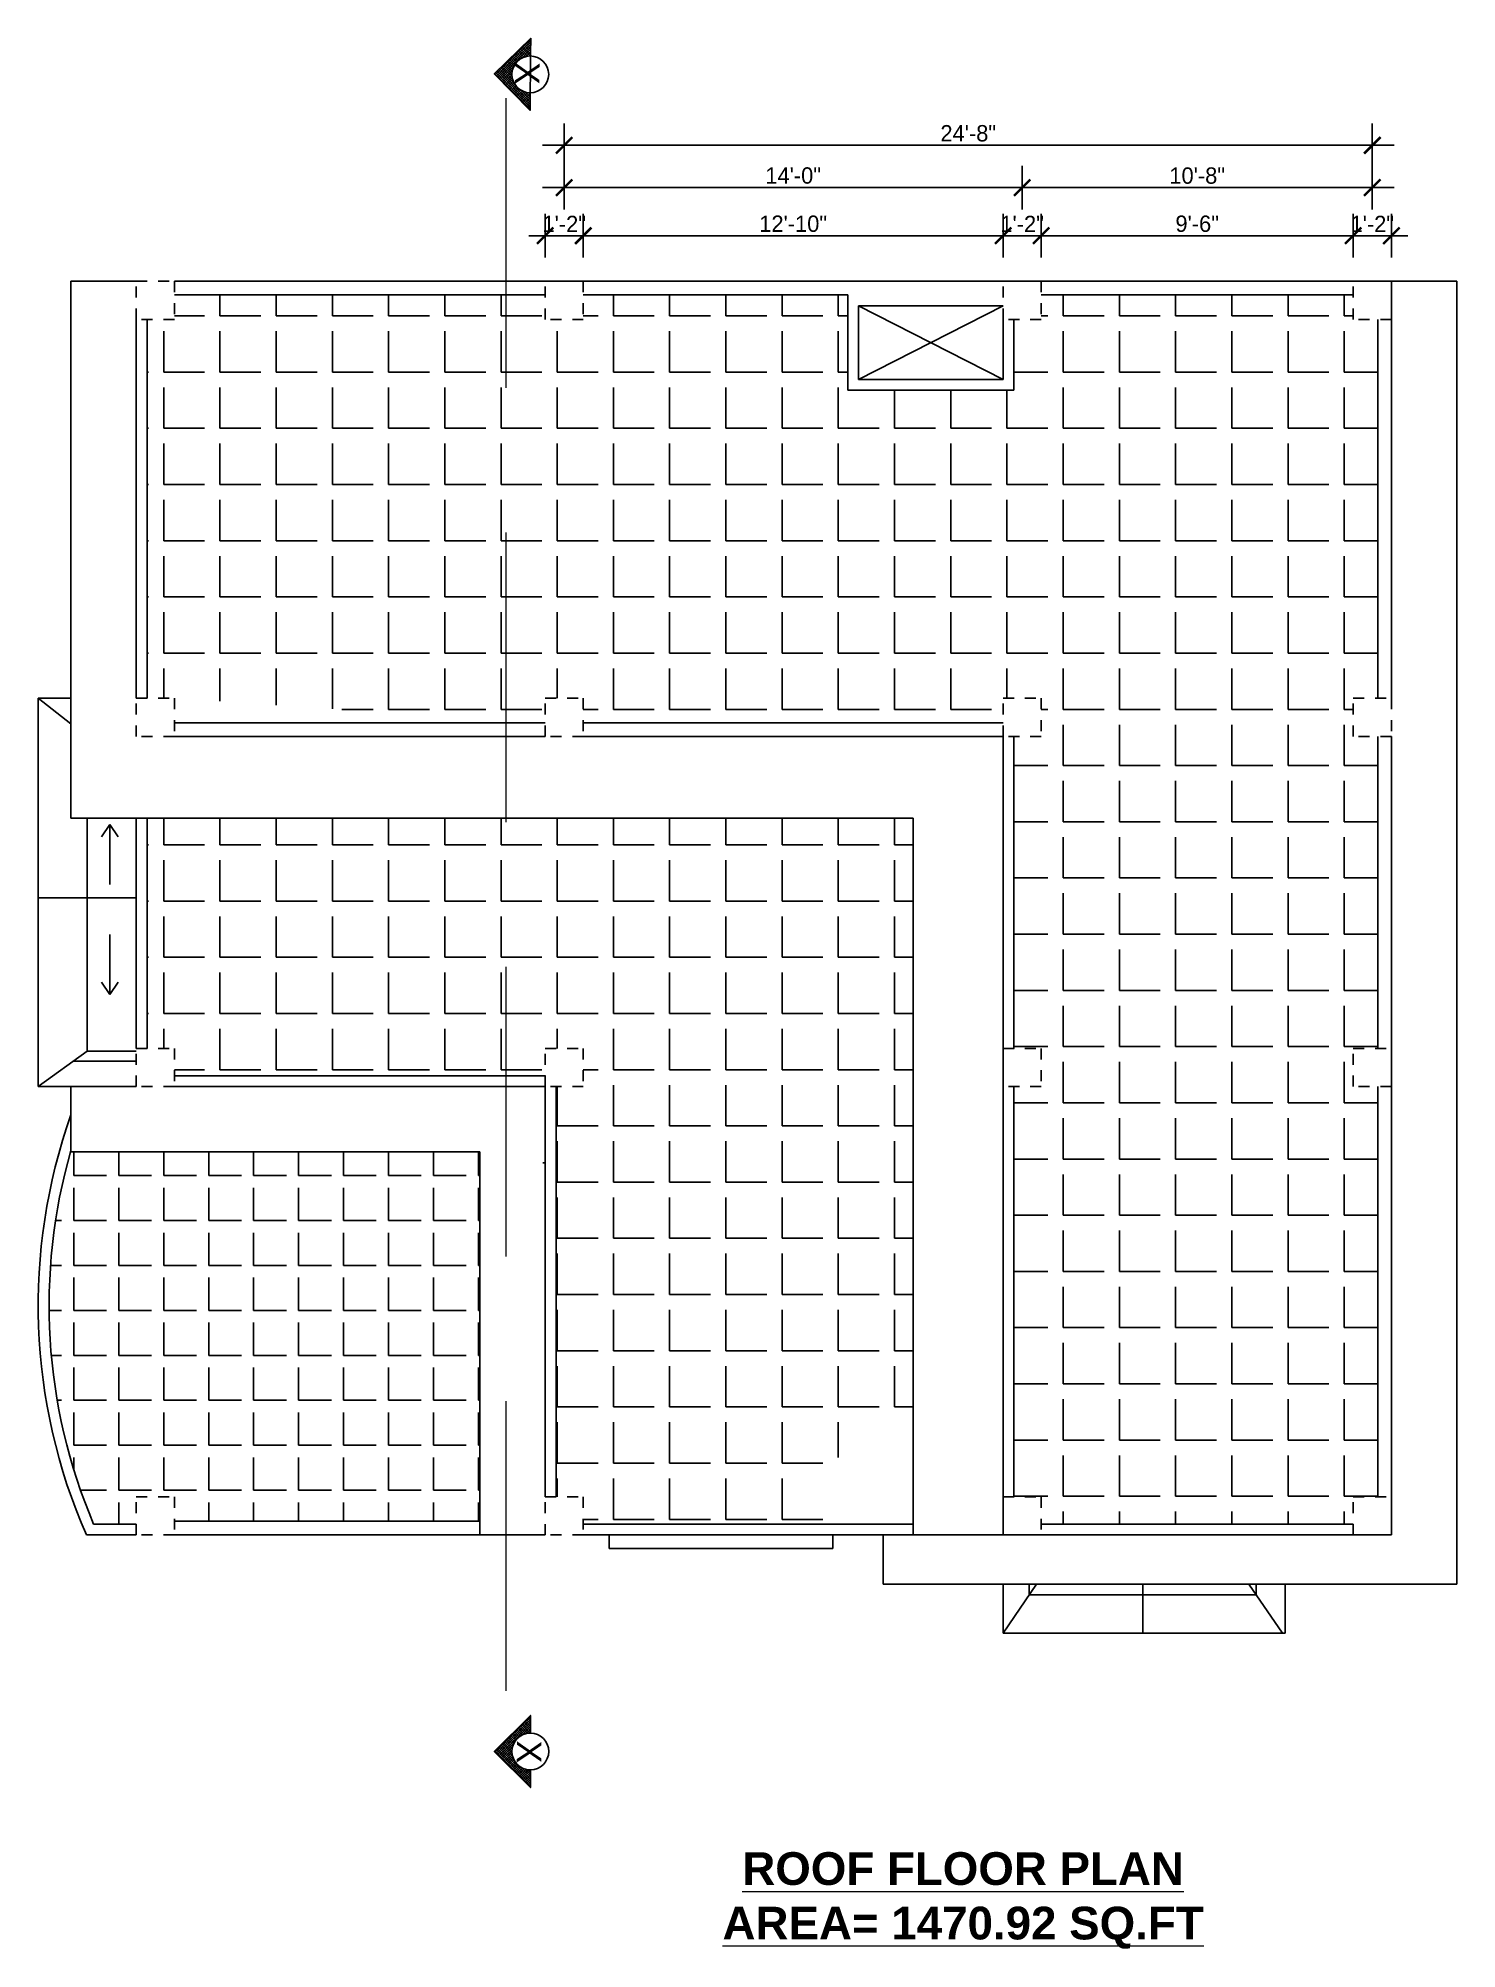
# Model space of a CAD drawing. Header units: inches. Extents: x -343 to 13887, y -13069 to -746.
# Drawn here: x 6872 to 7393, y -11799 to -11097 of the extents above; entities that cross this region are included whole.
import ezdxf

# ---------------------------------------------------------------- set-up
doc = ezdxf.new("R2010")
doc.units = ezdxf.units.IN
doc.header["$LTSCALE"] = 17
doc.header["$MEASUREMENT"] = 0
for name, pattern in [('21_FP_00$0$HIDDEN', [0.375, 0.25, -0.125]), ('Dash1', [0.472441, 0.23622, -0.23622]), ('PHANTOM2', [1.25, 0.625, -0.125, 0.125, -0.125, 0.125, -0.125])]:
    doc.linetypes.add(name, pattern=pattern)
for name, color, linetype, lineweight in [('25 BOT BAR', 12, 'Continuous', 25), ('aa_section_line', 2, 'PHANTOM2', 13), ('DOOR & WIN', 1, 'Continuous', 25), ('OUTLINE', 1, 'Continuous', 25), ('TEXT', 231, 'Continuous', 20)]:
    doc.layers.add(name, color=color, linetype=linetype, lineweight=lineweight)
doc.layers.add('A-Sect-Iden', color=111, linetype='Continuous')
doc.styles.add('ARCHITECTURE', font='stylu.ttf')
doc.styles.add('HEADING', font='swissel.ttf')
doc.dimstyles.new('8 SCALE', dxfattribs={"dimscale": 0, "dimtxt": 6, "dimasz": 6, "dimexe": 8, "dimexo": 8, "dimgap": 1.25, "dimtad": 1, "dimdec": 0, "dimzin": 3, "dimdsep": 46, "dimlunit": 4, "dimtxsty": 'ARCHITECTURE', "dimblk": 'ARCHTICK', "dimcen": 8, "dimdle": 8, "dimclrd": 5, "dimclre": 5, "dimclrt": 7, "dimadec": 0, "dimazin": 0, "dimtfac": 0.75, "dimtdec": 0, "dimtix": 1, "dimtmove": 2, "dimatfit": 3, "dimldrblk": 'ARCHTICK', "dimfxl": 8, "dimfxlon": 1, "dimtolj": 1, "dimtzin": 0, "dimlwd": -1, "dimlwe": -1, "dimarcsym": 0})
pattern_1 = [(0, (-4219.174, -895.34), (0, 20.625), [15, -5.625]), (90, (-4219.174, -895.34), (-20.625, 1e-15), [15, -5.625])]
pattern_2 = [(0, (-4219.174, 0), (0, 20.625), [15, -5.625]), (90, (-4219.174, 0), (-20.625, 1e-15), [15, -5.625])]

msp = doc.modelspace()

# ---------------------------------------------------------------- texts
at = {"layer": 'A-Sect-Iden', "ltscale": 0.5, "char_height": 9, "width": 12.25, "attachment_point": 5, "style": 'HEADING'}
for insert, rotation in [((7051.72, -11110.34), 269.26311), ((7052.4, -11726.26), 269.85507)]:
    msp.add_mtext('X', dxfattribs=dict(at, insert=insert, rotation=rotation))
at = {"layer": 'TEXT', "insert": (7211.62, -11763.09), "char_height": 12, "width": 396.2985, "attachment_point": 2}
msp.add_mtext('{\\fArial|b1|i0|c0|p34;\\LROOF FLOOR PLAN \\PAREA= 1470.92 SQ.FT}', dxfattribs=at)

# ---------------------------------------------------------------- blocks, each defined once
blk = doc.blocks.new('_ArchTick')
at = {"color": 0, "linetype": 'ByBlock', "const_width": 0.15}
blk.add_lwpolyline([(-0.5, -0.5), (0.5, 0.5)], dxfattribs=at)
blk = doc.blocks.new('*D3055')
at = {"layer": 'Defpoints', "color": 0, "transparency": 16777216}
for p in [(7072.29, -11169.94), (7058.29, -11186.68), (7072.29, -11186.68)]:
    blk.add_point(p, dxfattribs=at)
at = {"layer": 'OUTLINE', "color": 5, "transparency": 16777216}
for p, q in [((7058.29, -11177.94), (7058.29, -11161.94)), ((7072.29, -11177.94), (7072.29, -11161.94)), ((7058.29, -11169.94), (7052.29, -11169.94)), ((7058.29, -11169.94), (7072.29, -11169.94)), ((7072.29, -11169.94), (7078.29, -11169.94))]:
    blk.add_line(p, q, dxfattribs=at)
at = {"layer": 'OUTLINE', "color": 5, "transparency": 16777216, "xscale": 6, "yscale": 6, "zscale": 6}
blk.add_blockref('_ArchTick', (7058.29, -11169.94), dxfattribs=at)
at = {"layer": 'OUTLINE', "color": 5, "transparency": 16777216, "xscale": 6, "yscale": 6, "zscale": 6, "rotation": 180}
blk.add_blockref('_ArchTick', (7072.29, -11169.94), dxfattribs=at)
at = {"layer": 'OUTLINE', "color": 7, "transparency": 16777216, "insert": (7065.29, -11165.63), "char_height": 6, "attachment_point": 5, "style": 'ARCHITECTURE'}
blk.add_mtext('\\A1;1\'-2"', dxfattribs=at)
blk = doc.blocks.new('*D3056')
at = {"layer": 'Defpoints', "color": 0, "transparency": 16777216}
for p in [(7226.29, -11169.94), (7072.29, -11186.68), (7226.29, -11186.68)]:
    blk.add_point(p, dxfattribs=at)
at = {"layer": 'OUTLINE', "color": 5, "transparency": 16777216}
for p, q in [((7072.29, -11177.94), (7072.29, -11161.94)), ((7226.29, -11177.94), (7226.29, -11161.94)), ((7064.29, -11169.94), (7234.29, -11169.94))]:
    blk.add_line(p, q, dxfattribs=at)
at = {"layer": 'OUTLINE', "color": 5, "transparency": 16777216, "xscale": 6, "yscale": 6, "zscale": 6, "rotation": 180}
blk.add_blockref('_ArchTick', (7072.29, -11169.94), dxfattribs=at)
at = {"layer": 'OUTLINE', "color": 5, "transparency": 16777216, "xscale": 6, "yscale": 6, "zscale": 6}
blk.add_blockref('_ArchTick', (7226.29, -11169.94), dxfattribs=at)
at = {"layer": 'OUTLINE', "color": 7, "transparency": 16777216, "insert": (7149.29, -11165.58), "char_height": 6, "attachment_point": 5, "style": 'ARCHITECTURE'}
blk.add_mtext('\\A1;12\'-10"', dxfattribs=at)
blk = doc.blocks.new('*D3057')
at = {"layer": 'Defpoints', "color": 0, "transparency": 16777216}
for p in [(7240.29, -11169.94), (7226.29, -11186.68), (7240.29, -11186.68)]:
    blk.add_point(p, dxfattribs=at)
at = {"layer": 'OUTLINE', "color": 5, "transparency": 16777216}
for p, q in [((7226.29, -11177.94), (7226.29, -11161.94)), ((7240.29, -11177.94), (7240.29, -11161.94)), ((7226.29, -11169.94), (7220.29, -11169.94)), ((7226.29, -11169.94), (7240.29, -11169.94)), ((7240.29, -11169.94), (7246.29, -11169.94))]:
    blk.add_line(p, q, dxfattribs=at)
at = {"layer": 'OUTLINE', "color": 5, "transparency": 16777216, "xscale": 6, "yscale": 6, "zscale": 6}
blk.add_blockref('_ArchTick', (7226.29, -11169.94), dxfattribs=at)
at = {"layer": 'OUTLINE', "color": 5, "transparency": 16777216, "xscale": 6, "yscale": 6, "zscale": 6, "rotation": 180}
blk.add_blockref('_ArchTick', (7240.29, -11169.94), dxfattribs=at)
at = {"layer": 'OUTLINE', "color": 7, "transparency": 16777216, "insert": (7233.29, -11165.63), "char_height": 6, "attachment_point": 5, "style": 'ARCHITECTURE'}
blk.add_mtext('\\A1;1\'-2"', dxfattribs=at)
blk = doc.blocks.new('*D3058')
at = {"layer": 'Defpoints', "color": 0, "transparency": 16777216}
for p in [(7354.76, -11169.94), (7240.29, -11186.68), (7354.76, -11186.68)]:
    blk.add_point(p, dxfattribs=at)
at = {"layer": 'OUTLINE', "color": 5, "transparency": 16777216}
for p, q in [((7240.29, -11177.94), (7240.29, -11161.94)), ((7354.76, -11177.94), (7354.76, -11161.94)), ((7232.29, -11169.94), (7362.76, -11169.94))]:
    blk.add_line(p, q, dxfattribs=at)
at = {"layer": 'OUTLINE', "color": 5, "transparency": 16777216, "xscale": 6, "yscale": 6, "zscale": 6, "rotation": 180}
blk.add_blockref('_ArchTick', (7240.29, -11169.94), dxfattribs=at)
at = {"layer": 'OUTLINE', "color": 5, "transparency": 16777216, "xscale": 6, "yscale": 6, "zscale": 6}
blk.add_blockref('_ArchTick', (7354.76, -11169.94), dxfattribs=at)
at = {"layer": 'OUTLINE', "color": 7, "transparency": 16777216, "insert": (7297.52, -11165.58), "char_height": 6, "attachment_point": 5, "style": 'ARCHITECTURE'}
blk.add_mtext('\\A1;9\'-6"', dxfattribs=at)
blk = doc.blocks.new('*D3059')
at = {"layer": 'Defpoints', "color": 0, "transparency": 16777216}
for p in [(7368.76, -11169.94), (7354.76, -11186.68), (7368.76, -11186.68)]:
    blk.add_point(p, dxfattribs=at)
at = {"layer": 'OUTLINE', "color": 5, "transparency": 16777216}
for p, q in [((7354.76, -11177.94), (7354.76, -11161.94)), ((7368.76, -11177.94), (7368.76, -11161.94)), ((7354.76, -11169.94), (7348.76, -11169.94)), ((7354.76, -11169.94), (7368.76, -11169.94)), ((7368.76, -11169.94), (7374.76, -11169.94))]:
    blk.add_line(p, q, dxfattribs=at)
at = {"layer": 'OUTLINE', "color": 5, "transparency": 16777216, "xscale": 6, "yscale": 6, "zscale": 6}
blk.add_blockref('_ArchTick', (7354.76, -11169.94), dxfattribs=at)
at = {"layer": 'OUTLINE', "color": 5, "transparency": 16777216, "xscale": 6, "yscale": 6, "zscale": 6, "rotation": 180}
blk.add_blockref('_ArchTick', (7368.76, -11169.94), dxfattribs=at)
at = {"layer": 'OUTLINE', "color": 7, "transparency": 16777216, "insert": (7361.76, -11165.63), "char_height": 6, "attachment_point": 5, "style": 'ARCHITECTURE'}
blk.add_mtext('\\A1;1\'-2"', dxfattribs=at)
blk = doc.blocks.new('*D3060')
at = {"layer": 'Defpoints', "color": 0, "transparency": 16777216}
for p in [(7233.29, -11152.3), (7065.29, -11193.68), (7233.29, -11193.68)]:
    blk.add_point(p, dxfattribs=at)
at = {"layer": 'OUTLINE', "color": 5, "transparency": 16777216}
for p, q in [((7065.29, -11160.3), (7065.29, -11144.3)), ((7233.29, -11160.3), (7233.29, -11144.3)), ((7057.29, -11152.3), (7241.29, -11152.3))]:
    blk.add_line(p, q, dxfattribs=at)
at = {"layer": 'OUTLINE', "color": 5, "transparency": 16777216, "xscale": 6, "yscale": 6, "zscale": 6, "rotation": 180}
blk.add_blockref('_ArchTick', (7065.29, -11152.3), dxfattribs=at)
at = {"layer": 'OUTLINE', "color": 5, "transparency": 16777216, "xscale": 6, "yscale": 6, "zscale": 6}
blk.add_blockref('_ArchTick', (7233.29, -11152.3), dxfattribs=at)
at = {"layer": 'OUTLINE', "color": 7, "transparency": 16777216, "insert": (7149.29, -11147.89), "char_height": 6, "attachment_point": 5, "style": 'ARCHITECTURE'}
blk.add_mtext('\\A1;14\'-0"', dxfattribs=at)
blk = doc.blocks.new('*D3061')
at = {"layer": 'Defpoints', "color": 0, "transparency": 16777216}
for p in [(7361.76, -11152.3), (7233.29, -11193.68), (7361.76, -11193.68)]:
    blk.add_point(p, dxfattribs=at)
at = {"layer": 'OUTLINE', "color": 5, "transparency": 16777216}
for p, q in [((7233.29, -11160.3), (7233.29, -11144.3)), ((7361.76, -11160.3), (7361.76, -11144.3)), ((7225.29, -11152.3), (7369.76, -11152.3))]:
    blk.add_line(p, q, dxfattribs=at)
at = {"layer": 'OUTLINE', "color": 5, "transparency": 16777216, "xscale": 6, "yscale": 6, "zscale": 6, "rotation": 180}
blk.add_blockref('_ArchTick', (7233.29, -11152.3), dxfattribs=at)
at = {"layer": 'OUTLINE', "color": 5, "transparency": 16777216, "xscale": 6, "yscale": 6, "zscale": 6}
blk.add_blockref('_ArchTick', (7361.76, -11152.3), dxfattribs=at)
at = {"layer": 'OUTLINE', "color": 7, "transparency": 16777216, "insert": (7297.52, -11147.92), "char_height": 6, "attachment_point": 5, "style": 'ARCHITECTURE'}
blk.add_mtext('\\A1;10\'-8"', dxfattribs=at)
blk = doc.blocks.new('*D3062')
at = {"layer": 'Defpoints', "color": 0, "transparency": 16777216}
for p in [(7361.76, -11136.77), (7065.29, -11193.68), (7361.76, -11193.68)]:
    blk.add_point(p, dxfattribs=at)
at = {"layer": 'OUTLINE', "color": 5, "transparency": 16777216}
for p, q in [((7065.29, -11144.77), (7065.29, -11128.77)), ((7361.76, -11144.77), (7361.76, -11128.77)), ((7057.29, -11136.77), (7369.76, -11136.77))]:
    blk.add_line(p, q, dxfattribs=at)
at = {"layer": 'OUTLINE', "color": 5, "transparency": 16777216, "xscale": 6, "yscale": 6, "zscale": 6, "rotation": 180}
blk.add_blockref('_ArchTick', (7065.29, -11136.77), dxfattribs=at)
at = {"layer": 'OUTLINE', "color": 5, "transparency": 16777216, "xscale": 6, "yscale": 6, "zscale": 6}
blk.add_blockref('_ArchTick', (7361.76, -11136.77), dxfattribs=at)
at = {"layer": 'OUTLINE', "color": 7, "transparency": 16777216, "insert": (7213.52, -11132.39), "char_height": 6, "attachment_point": 5, "style": 'ARCHITECTURE'}
blk.add_mtext('\\A1;24\'-8"', dxfattribs=at)

# ---------------------------------------------------------------- dimensions: what is measured, and where the dimension line sits
at = {"layer": 'OUTLINE'}
for base, p1, p2, picture, middle in [((7361.76, -11136.77), (7065.29, -11193.68), (7361.76, -11193.68), '*D3062', (7213.52, -11132.39)), ((7233.29, -11152.3), (7065.29, -11193.68), (7233.29, -11193.68), '*D3060', (7149.29, -11147.89)), ((7361.76, -11152.3), (7233.29, -11193.68), (7361.76, -11193.68), '*D3061', (7297.52, -11147.92)), ((7072.29, -11169.94), (7058.29, -11186.68), (7072.29, -11186.68), '*D3055', (7065.29, -11165.63)), ((7226.29, -11169.94), (7072.29, -11186.68), (7226.29, -11186.68), '*D3056', (7149.29, -11165.58)), ((7240.29, -11169.94), (7226.29, -11186.68), (7240.29, -11186.68), '*D3057', (7233.29, -11165.63)), ((7354.76, -11169.94), (7240.29, -11186.68), (7354.76, -11186.68), '*D3058', (7297.52, -11165.58)), ((7368.76, -11169.94), (7354.76, -11186.68), (7368.76, -11186.68), '*D3059', (7361.76, -11165.63))]:
    dim = msp.add_linear_dim(base=base, p1=p1, p2=p2, dimstyle='8 SCALE', override={"dimscale": 1}, dxfattribs=at)
    dim.commit()
    dim.dimension.update_dxf_attribs({"geometry": picture, "text_midpoint": middle})

# ---------------------------------------------------------------- hatches: boundary and pattern name
at = {"layer": 'A-Sect-Iden', "ltscale": 0.5}
h = msp.add_hatch(dxfattribs=at)
h.set_pattern_fill('ANSI37', color=2, scale=5, style=0)
h.set_pattern_definition([(45, (-18796.2481, -17292.2529), (-0.441941738, 0.441941738), []), (135, (-18796.2481, -17292.2529), (-0.441941738, -0.441941738), [])])
h.paths.add_polyline_path([(7052.76, -11117.49), (7052.69, -11123.98), (7039.59, -11110.6), (7052.96, -11097.49), (7052.9, -11103.99, 1)])
h = msp.add_hatch(dxfattribs=at)
h.set_pattern_fill('ANSI37', color=2, scale=5, style=0)
h.set_pattern_definition([(45, (-18796.2235, -17907.62684), (-0.441941738, 0.441941738), []), (135, (-18796.2235, -17907.62684), (-0.441941738, -0.441941738), [])])
h.paths.add_polyline_path([(7052.85, -11732.86), (7052.85, -11739.35), (7039.61, -11726.11), (7052.85, -11712.87), (7052.85, -11719.36, 1)])
at = {"layer": 'OUTLINE'}
h = msp.add_hatch(dxfattribs=at)
h.set_pattern_fill('ANGLE', color=8, scale=75)
h.set_pattern_definition(pattern_2)
h.paths.add_polyline_path([(7043.86, -11191.68), (6922.29, -11191.68), (6922.29, -11200.68), (6912.29, -11200.68), (6912.29, -11339.68), (6922.29, -11339.68), (7043.86, -11347.72)])
h = msp.add_hatch(dxfattribs=at)
h.set_pattern_fill('ANGLE', color=8, scale=75)
h.set_pattern_definition(pattern_2)
h.paths.add_polyline_path([(7363.76, -11353.68), (7354.76, -11353.68), (7354.76, -11339.68), (7363.76, -11339.68), (7363.76, -11200.68), (7354.76, -11200.68), (7354.76, -11191.68), (7240.29, -11191.68), (7240.29, -11200.68), (7230.29, -11200.68), (7230.29, -11226.68), (7169.29, -11226.68), (7169.29, -11191.68), (7072.29, -11191.68), (7072.29, -11200.68), (7058.29, -11200.68), (7058.29, -11191.68), (7043.86, -11191.68), (7043.86, -11348.68), (7058.29, -11348.68), (7058.29, -11339.68), (7072.29, -11339.68), (7072.29, -11348.68), (7226.29, -11348.68), (7226.29, -11339.68), (7240.29, -11339.68), (7240.29, -11353.68), (7230.29, -11353.68), (7230.29, -11468.16), (7240.29, -11468.16), (7240.29, -11482.16), (7230.29, -11482.16), (7230.29, -11632.68), (7240.29, -11632.68), (7240.29, -11642.68), (7354.76, -11642.68), (7354.76, -11632.68), (7363.76, -11632.68), (7363.76, -11482.16), (7354.76, -11482.16), (7354.76, -11468.16), (7363.76, -11468.16)])
h = msp.add_hatch(dxfattribs=at)
h.set_pattern_fill('ANGLE', color=8, scale=75)
h.set_pattern_definition(pattern_1)
h.paths.add_polyline_path([(7043.86, -11478.16), (7043.86, -11383.68), (6912.29, -11383.68), (6912.29, -11468.16), (6922.29, -11468.16), (6922.29, -11478.16)])
h = msp.add_hatch(dxfattribs=at)
h.set_pattern_fill('ANGLE', color=8, scale=75)
h.set_pattern_definition(pattern_1)
edge = h.paths.add_edge_path()
edge.add_line((7193.29, -11383.68), (7072.29, -11383.68))
edge.add_line((7072.29, -11383.68), (7058.29, -11383.68))
edge.add_line((7058.29, -11383.68), (7043.86, -11383.68))
edge.add_line((7043.86, -11383.68), (7043.86, -11478.16))
edge.add_line((7043.86, -11478.16), (7058.29, -11478.16))
edge.add_line((7058.29, -11478.16), (7058.29, -11468.16))
edge.add_line((7058.29, -11468.16), (7072.29, -11468.16))
edge.add_line((7072.29, -11468.16), (7072.29, -11482.16))
edge.add_line((7072.29, -11482.16), (7062.29, -11482.16))
edge.add_line((7062.29, -11482.16), (7062.29, -11632.68))
edge.add_line((7062.29, -11632.68), (7072.29, -11632.68))
edge.add_line((7072.29, -11632.68), (7072.29, -11642.68))
edge.add_line((7072.29, -11642.68), (7160.35, -11642.68))
edge.add_line((7160.35, -11642.68), (7160.35, -11636.88))
edge.add_arc((7194.73, -11636.86), 34.38, 89.72845, 180.03333, ccw=False)
edge.add_line((7194.89, -11602.48), (7194.89, -11601.68))
edge.add_line((7194.89, -11601.68), (7193.29, -11601.68))
edge.add_line((7193.29, -11601.68), (7193.29, -11383.68))
h = msp.add_hatch(dxfattribs=at)
h.set_pattern_fill('ANGLE', color=8, scale=60)
h.set_pattern_definition([(0, (-4219.174, -2060.282), (0, 16.5), [12, -4.5]), (90, (-4219.174, -2060.282), (-16.5, 1e-15), [12, -4.5])])
edge = h.paths.add_edge_path()
edge.add_line((6884.29, -11506.16), (6884.29, -11505.63))
edge.add_arc((7081.85, -11562.42), 205.56, 163.96271, 202.98171)
edge.add_line((6892.61, -11642.68), (6908.29, -11642.68))
edge.add_line((6908.29, -11642.68), (6908.29, -11632.68))
edge.add_line((6908.29, -11632.68), (6922.29, -11632.68))
edge.add_line((6922.29, -11632.68), (6922.29, -11641.68))
edge.add_line((6922.29, -11641.68), (7034.29, -11641.68))
edge.add_line((7034.29, -11641.68), (7034.29, -11506.16))
edge.add_line((7034.29, -11506.16), (6884.29, -11506.16))

# ---------------------------------------------------------------- linework, layer by layer
at = {"layer": '25 BOT BAR'}
for p, q in [((6908.29, -11186.68), (6884.29, -11186.68)), ((6884.29, -11186.68), (6884.29, -11383.68)), ((6922.29, -11186.68), (7058.29, -11186.68)), ((6922.29, -11191.68), (7058.29, -11191.68)), ((7173.29, -11222.68), (7226.29, -11195.68)), ((7173.29, -11195.68), (7226.29, -11222.68)), ((6908.29, -11200.68), (6908.29, -11339.68)), ((6912.29, -11200.68), (6912.29, -11339.68)), ((7058.29, -11348.68), (6922.29, -11348.68)), ((7072.29, -11348.68), (7226.29, -11348.68)), ((7058.29, -11353.68), (6922.29, -11353.68)), ((7072.29, -11353.68), (7226.29, -11353.68)), ((7226.29, -11353.68), (7226.29, -11646.68)), ((7230.29, -11353.68), (7230.29, -11468.16)), ((7368.76, -11384.46), (7368.76, -11353.68)), ((6884.29, -11383.68), (7193.29, -11383.68)), ((6908.29, -11468.16), (6908.29, -11383.68)), ((6912.29, -11468.16), (6912.29, -11383.68)), ((7193.29, -11383.68), (7193.29, -11646.68)), ((6884.29, -11482.16), (6884.29, -11506.16)), ((6922.29, -11478.16), (7058.29, -11478.16)), ((6922.29, -11482.16), (7058.29, -11482.16)), ((7058.29, -11632.68), (7058.29, -11482.16)), ((7062.29, -11632.68), (7062.29, -11482.16)), ((7226.29, -11492.16), (7226.29, -11482.16)), ((7230.29, -11482.16), (7230.29, -11632.68)), ((6884.29, -11506.16), (7034.29, -11506.16)), ((7034.29, -11646.68), (7034.29, -11506.16)), ((7057.49, -11510.1), (7058.29, -11510.1)), ((6922.29, -11641.68), (7034.29, -11641.68)), ((7240.29, -11642.68), (7354.76, -11642.68)), ((6922.29, -11646.68), (7058.29, -11646.68)), ((7081.79, -11651.68), (7081.79, -11646.68)), ((7163.79, -11651.68), (7163.79, -11646.68)), ((7163.79, -11651.68), (7081.79, -11651.68))]:
    msp.add_line(p, q, dxfattribs=at)
for radius, start, end in [(209.56, 160.51647, 203.70779), (205.56, 163.96271, 202.98171)]:
    msp.add_arc((7081.85, -11562.42), radius, start, end, dxfattribs=at)
at = {"layer": 'A-Sect-Iden', "ltscale": 0.5}
for points in [[(7052.94, -11102.99), (7052.73, -11123.96), (7039.62, -11110.58), (7053, -11097.48), (7052.94, -11102.99)], [(7052.85, -11732.86), (7052.85, -11739.35), (7039.61, -11726.11), (7052.85, -11712.87), (7052.85, -11719.36)]]:
    msp.add_lwpolyline(points, dxfattribs=at)
for centre in [(7052.83, -11110.74), (7052.85, -11726.11)]:
    msp.add_circle(centre, 6.75, dxfattribs=at)
at = {"layer": 'aa_section_line', "linetype": '21_FP_00$0$HIDDEN', "ltscale": 25}
msp.add_line((7043.86, -11119.48), (7043.85, -11713.27), dxfattribs=at)
at = {"layer": 'DOOR & WIN'}
for p, q in [((7058.29, -11186.68), (7368.76, -11186.68)), ((7368.76, -11339.68), (7368.76, -11186.68)), ((7392.76, -11664.68), (7392.76, -11186.68)), ((7072.29, -11191.68), (7169.29, -11191.68)), ((7173.29, -11195.68), (7226.29, -11195.68)), ((7240.29, -11191.68), (7354.76, -11191.68)), ((7363.76, -11339.68), (7363.76, -11200.68)), ((7173.29, -11222.68), (7226.29, -11222.68)), ((7169.29, -11226.68), (7230.29, -11226.68)), ((6872.29, -11482.16), (6872.29, -11339.68)), ((6872.29, -11482.16), (6872.29, -11343.68)), ((7363.76, -11468.16), (7363.76, -11353.68)), ((7368.76, -11646.68), (7368.76, -11384.46)), ((7363.76, -11632.68), (7363.76, -11482.16)), ((7072.29, -11642.68), (7193.29, -11642.68)), ((7072.29, -11646.68), (7368.76, -11646.68))]:
    msp.add_line(p, q, dxfattribs=at)
at = {"layer": 'DOOR & WIN', "color": 6, "linetype": 'Dash1'}
for points in [[(6908.29, -11186.68), (6922.29, -11186.68), (6922.29, -11200.68), (6908.29, -11200.68)], [(7058.29, -11186.68), (7072.29, -11186.68), (7072.29, -11200.68), (7058.29, -11200.68)], [(7226.29, -11186.68), (7240.29, -11186.68), (7240.29, -11200.68), (7226.29, -11200.68)], [(7354.76, -11186.68), (7368.76, -11186.68), (7368.76, -11200.68), (7354.76, -11200.68)], [(6908.29, -11339.68), (6922.29, -11339.68), (6922.29, -11353.68), (6908.29, -11353.68)], [(7058.29, -11339.68), (7072.29, -11339.68), (7072.29, -11353.68), (7058.29, -11353.68)], [(7226.29, -11339.68), (7240.29, -11339.68), (7240.29, -11353.68), (7226.29, -11353.68)], [(7354.76, -11339.68), (7368.76, -11339.68), (7368.76, -11353.68), (7354.76, -11353.68)], [(6908.29, -11468.16), (6922.29, -11468.16), (6922.29, -11482.16), (6908.29, -11482.16)], [(7058.29, -11468.16), (7072.29, -11468.16), (7072.29, -11482.16), (7058.29, -11482.16)], [(7226.29, -11468.16), (7240.29, -11468.16), (7240.29, -11482.16), (7226.29, -11482.16)], [(7354.76, -11468.16), (7368.76, -11468.16), (7368.76, -11482.16), (7354.76, -11482.16)], [(6908.29, -11632.68), (6922.29, -11632.68), (6922.29, -11646.68), (6908.29, -11646.68)], [(7058.29, -11632.68), (7072.29, -11632.68), (7072.29, -11646.68), (7058.29, -11646.68)], [(7226.29, -11632.68), (7240.29, -11632.68), (7240.29, -11646.68), (7226.29, -11646.68)], [(7354.76, -11632.68), (7368.76, -11632.68), (7368.76, -11646.68), (7354.76, -11646.68)]]:
    msp.add_lwpolyline(points, close=True, dxfattribs=at)
at = {"layer": 'OUTLINE'}
for p, q in [((7368.76, -11186.68), (7392.76, -11186.68)), ((7169.29, -11226.68), (7169.29, -11191.68)), ((7173.29, -11222.68), (7173.29, -11195.68)), ((7226.29, -11222.68), (7226.29, -11200.68)), ((7230.29, -11226.68), (7230.29, -11200.68)), ((6884.29, -11339.68), (6872.29, -11339.68)), ((6884.29, -11349.01), (6872.29, -11339.68)), ((6890.29, -11383.68), (6890.29, -11469.16)), ((6898.57, -11386), (6895.57, -11390.5)), ((6898.57, -11408), (6898.57, -11386)), ((6898.57, -11386), (6901.57, -11390.5)), ((6872.29, -11412.92), (6908.29, -11412.92)), ((6898.57, -11426.36), (6898.57, -11448.36)), ((6898.57, -11448.36), (6895.57, -11443.86)), ((6898.57, -11448.36), (6901.57, -11443.86)), ((6890.29, -11469.16), (6872.29, -11482.16)), ((6908.29, -11469.16), (6890.29, -11469.16)), ((6908.29, -11472.77), (6885.29, -11472.77)), ((6892.61, -11482.16), (6872.29, -11482.16)), ((6908.29, -11482.16), (6892.61, -11482.16)), ((6908.29, -11642.68), (6892.61, -11642.68)), ((6908.29, -11646.68), (6889.98, -11646.68)), ((7182.29, -11646.68), (7182.29, -11664.68)), ((7182.29, -11664.68), (7392.76, -11664.68)), ((7226.29, -11682.68), (7226.29, -11664.68)), ((7238.61, -11664.68), (7226.29, -11682.68)), ((7235.87, -11664.68), (7235.87, -11668.68)), ((7277.52, -11682.68), (7277.52, -11664.68)), ((7328.76, -11682.68), (7316.44, -11664.68)), ((7319.18, -11664.68), (7319.18, -11668.68)), ((7329.76, -11664.68), (7329.76, -11682.68)), ((7235.87, -11668.68), (7319.18, -11668.68)), ((7329.76, -11682.68), (7226.29, -11682.68))]:
    msp.add_line(p, q, dxfattribs=at)

msp.set_redraw_order([(e.dxf.handle, doc.entitydb.next_handle()) for e in msp.query("TEXT MTEXT ATTDEF DIMENSION ARC_DIMENSION")])  # texts and dimensions are drawn at this point

doc.saveas('drawing.dxf')
